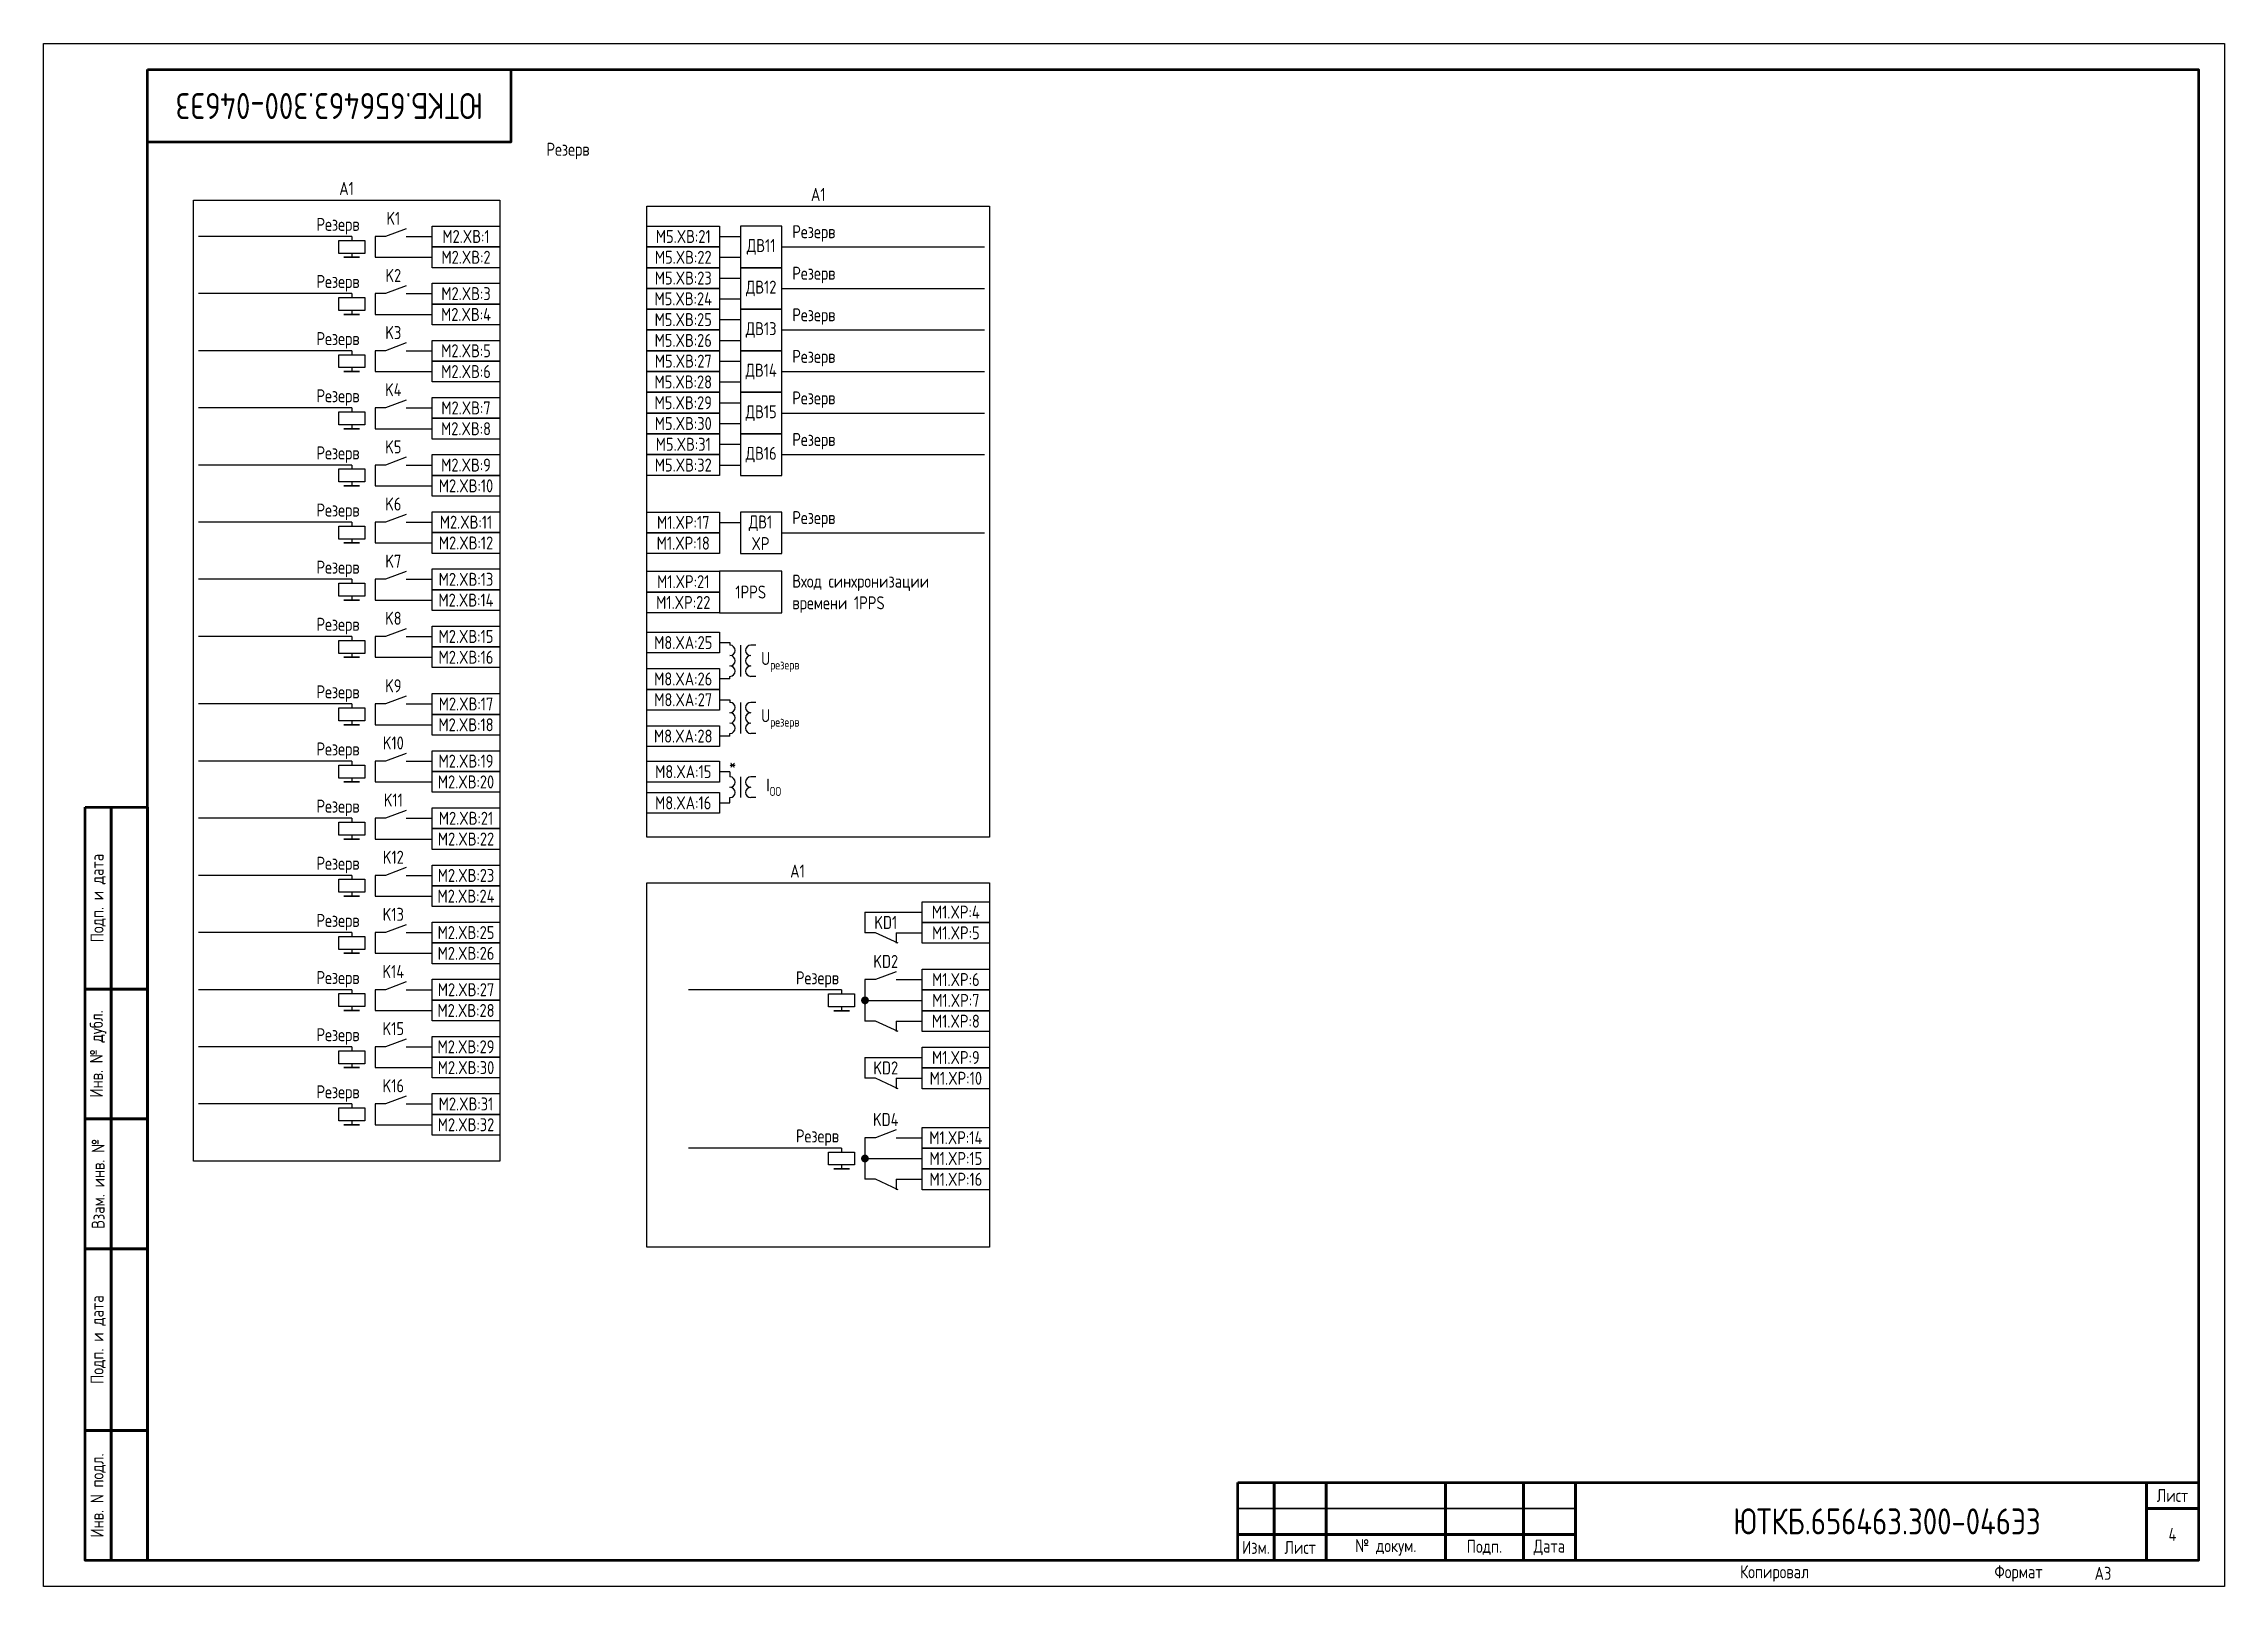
# Model space of a CAD drawing. Header units: millimetres. Extents: x -1117 to 6083, y -90 to 586.
# Drawn here: x 1260 to 1680, y 0 to 297 of the extents above; entities that cross this region are included whole.
import ezdxf

# ---------------------------------------------------------------- set-up
doc = ezdxf.new("R2010")
doc.units = ezdxf.units.MM
doc.styles.add('Gost_type_A', font='GOST_A.TTF')

msp = doc.modelspace()

# ---------------------------------------------------------------- texts
at = {"insert": (1315, 285), "char_height": 5, "width": 70, "attachment_point": 5, "rotation": 180, "style": 'Gost_type_A'}
msp.add_mtext('ЮТКБ.656463.300-046Э3', dxfattribs=at)
at = {"char_height": 2.5, "style": 'Gost_type_A'}
for s, insert, width, attachment_point, line_spacing_factor in [('Резерв', (1360.99, 274.73), 66, 8, 0.9), ('A1', (1318.35, 267.87), 59, 8, 0.9), ('A1', (1409.19, 266.7), 66, 8, 0.9), ('A1', (1405.19, 136.45), 74.0002, 8, 0.9), ('Резерв', (1413.19, 116.81), 37, 6, 0.8), ('Резерв', (1413.19, 86.37), 37, 6, 0.8)]:
    msp.add_mtext(s, dxfattribs=dict(at, insert=insert, width=width, attachment_point=attachment_point, line_spacing_factor=line_spacing_factor))
at = {"style": 'Gost_type_A'}
for s, insert, char_height, width, attachment_point in [('K1', (1327.35, 263.37), 2.5, 5, 5), ('Резерв', (1320.85, 261.87), 2.5, 31.0015, 6), ('M2.XВ:1', (1341.35, 259.87), 2.5, 13, 5), ('M5.XВ:21', (1383.19, 259.87), 2.5, 14, 5), ('Резерв', (1404.19, 258.87), 2.5, 27.8465, 7), ('M2.XВ:2', (1341.35, 255.87), 2.5, 13, 5), ('M5.XВ:22', (1383.19, 255.87), 2.5, 14, 5), ('ДВ11', (1398.19, 257.87), 2.5, 7.9998, 5), ('Резерв', (1320.85, 250.87), 2.5, 31.0015, 6), ('K2', (1327.35, 252.37), 2.5, 5, 5), ('M5.XВ:23', (1383.19, 251.87), 2.5, 14, 5), ('Резерв', (1404.19, 250.87), 2.5, 27.8465, 7), ('M2.XВ:3', (1341.35, 248.87), 2.5, 13, 5), ('M5.XВ:24', (1383.19, 247.87), 2.5, 14, 5), ('ДВ12', (1398.19, 249.87), 2.5, 7.9998, 5), ('M2.XВ:4', (1341.35, 244.87), 2.5, 13, 5), ('M5.XВ:25', (1383.19, 243.87), 2.5, 14, 5), ('Резерв', (1404.19, 242.87), 2.5, 27.8465, 7), ('Резерв', (1320.85, 239.87), 2.5, 31.0015, 6), ('K3', (1327.35, 241.37), 2.5, 5, 5), ('M5.XВ:26', (1383.19, 239.87), 2.5, 14, 5), ('ДВ13', (1398.19, 241.87), 2.5, 7.9998, 5), ('M2.XВ:5', (1341.35, 237.87), 2.5, 13, 5), ('M5.XВ:27', (1383.19, 235.87), 2.5, 14, 5), ('ДВ14', (1398.19, 233.87), 2.5, 7.9998, 5), ('Резерв', (1404.19, 234.87), 2.5, 27.8465, 7), ('K4', (1327.35, 230.37), 2.5, 5, 5), ('M2.XВ:6', (1341.35, 233.87), 2.5, 13, 5), ('M5.XВ:28', (1383.19, 231.87), 2.5, 14, 5), ('Резерв', (1320.85, 228.87), 2.5, 31.0015, 6), ('M2.XВ:7', (1341.35, 226.87), 2.5, 13, 5), ('M5.XВ:29', (1383.19, 227.87), 2.5, 14, 5), ('ДВ15', (1398.19, 225.87), 2.5, 7.9998, 5), ('Резерв', (1404.19, 226.87), 2.5, 27.8465, 7), ('M2.XВ:8', (1341.35, 222.87), 2.5, 13, 5), ('M5.XВ:30', (1383.19, 223.87), 2.5, 14, 5), ('Резерв', (1320.85, 217.87), 2.5, 31.0015, 6), ('K5', (1327.35, 219.37), 2.5, 5, 5), ('M5.XВ:31', (1383.19, 219.87), 2.5, 14, 5), ('ДВ16', (1398.19, 217.87), 2.5, 7.9998, 5), ('Резерв', (1404.19, 218.87), 2.5, 27.8465, 7), ('M2.XВ:9', (1341.35, 215.87), 2.5, 13, 5), ('M5.XВ:32', (1383.19, 215.87), 2.5, 14, 5), ('M2.XВ:10', (1341.35, 211.87), 2.5, 13, 5), ('Резерв', (1320.85, 206.87), 2.5, 31.0015, 6), ('K6', (1327.35, 208.37), 2.5, 5, 5), ('M2.XВ:11', (1341.35, 204.87), 2.5, 13, 5), ('M1.XP:17', (1383.19, 204.83), 2.5, 14, 5), ('ДВ1 XP', (1398.07, 202.83), 2.5, 7.7588, 5), ('Резерв', (1404.19, 203.83), 2.5, 37, 7), ('M2.XВ:12', (1341.35, 200.87), 2.5, 13, 5), ('M1.XP:18', (1383.19, 200.83), 2.5, 14, 5), ('Резерв', (1320.85, 195.87), 2.5, 31.0015, 6), ('K7', (1327.35, 197.37), 2.5, 5, 5), ('M2.XВ:13', (1341.35, 193.87), 2.5, 13, 5), ('M1.XP:21', (1383.19, 193.42), 2.5, 14, 5), ('Вход синхронизации\\Pвремени 1PPS', (1404.19, 187.42), 2.5, 35.9749, 7), ('M2.XВ:14', (1341.35, 189.87), 2.5, 13, 5), ('M1.XP:22', (1383.19, 189.42), 2.5, 14, 5), ('1PPS', (1396.19, 191.42), 2.5, 12, 5), ('Резерв', (1320.85, 184.87), 2.5, 31.0015, 6), ('K8', (1327.35, 186.37), 2.5, 5, 5), ('M2.XВ:15', (1341.35, 182.87), 2.5, 13, 5), ('M8.XA:25', (1383.19, 181.69), 2.5, 14, 5), ('M2.XВ:16', (1341.35, 178.87), 2.5, 13, 5), ('\\A1;U{\\H0.7x;\\S^ резерв;}', (1398.19, 178.19), 2.5, 12, 4), ('Резерв', (1320.85, 171.87), 2.5, 31.0015, 6), ('K9', (1327.35, 173.37), 2.5, 5, 5), ('M8.XA:26', (1383.18, 174.69), 2.5, 14.018, 5), ('M2.XВ:17', (1341.35, 169.87), 2.5, 13, 5), ('M8.XA:27', (1383.18, 170.69), 2.5, 14.018, 5), ('\\A1;U{\\H0.7x;\\S^ резерв;}', (1398.19, 167.19), 2.5, 12, 4), ('M2.XВ:18', (1341.35, 165.87), 2.5, 13, 5), ('M8.XA:28', (1383.18, 163.69), 2.5, 14.018, 5), ('Резерв', (1320.85, 160.87), 2.5, 31.0015, 6), ('K10', (1327.35, 162.37), 2.5, 5, 5), ('M2.XВ:19', (1341.35, 158.87), 2.5, 13, 5), ('M2.XВ:20', (1341.35, 154.87), 2.5, 13, 5), ('M8.XA:15', (1383.19, 156.84), 2.5, 14, 5), ('*', (1392.69, 158.34), 2.5, 3, 5), ('\\A1;I{\\H0.7x;\\S^ ОО;}', (1399.19, 153.84), 2.5, 8, 4), ('Резерв', (1320.85, 149.87), 2.5, 31.0015, 6), ('K11', (1327.35, 151.37), 2.5, 5, 5), ('M8.XA:16', (1383.18, 150.83), 2.5, 14.018, 5), ('M2.XВ:21', (1341.35, 147.87), 2.5, 13, 5), ('M2.XВ:22', (1341.35, 143.87), 2.5, 13, 5), ('Резерв', (1320.85, 138.87), 2.5, 31.0015, 6), ('K12', (1327.35, 140.37), 2.5, 5, 5), ('M2.XВ:23', (1341.35, 136.87), 2.5, 13, 5), ('K13', (1327.35, 129.37), 2.5, 5, 5), ('M2.XВ:24', (1341.35, 132.87), 2.5, 13, 5), ('M1.XP:4', (1435.69, 129.81), 2.5, 13, 5), ('Резерв', (1320.85, 127.87), 2.5, 31.0015, 6), ('M2.XВ:25', (1341.35, 125.87), 2.5, 13, 5), ('KD1', (1422.19, 127.81), 2.5, 8, 5), ('M1.XP:5', (1435.69, 125.81), 2.5, 13, 5), ('M2.XВ:26', (1341.35, 121.87), 2.5, 13, 5), ('Резерв', (1320.85, 116.87), 2.5, 31.0015, 6), ('K14', (1327.35, 118.37), 2.5, 5, 5), ('KD2', (1422.19, 120.31), 2.5, 8, 5), ('M1.XP:6', (1435.69, 116.81), 2.5, 13, 5), ('M2.XВ:27', (1341.35, 114.87), 2.5, 13, 5), ('M1.XP:7', (1435.69, 112.81), 2.5, 13, 5), ('M2.XВ:28', (1341.35, 110.87), 2.5, 13, 5), ('M1.XP:8', (1435.69, 108.81), 2.5, 13, 5), ('Резерв', (1320.85, 105.87), 2.5, 31.0015, 6), ('K15', (1327.35, 107.37), 2.5, 5, 5), ('M2.XВ:29', (1341.35, 103.87), 2.5, 13, 5), ('M2.XВ:30', (1341.35, 99.87), 2.5, 13, 5), ('KD2', (1422.19, 99.81), 2.5, 8, 5), ('M1.XP:9', (1435.69, 101.81), 2.5, 13, 5), ('K16', (1327.35, 96.37), 2.5, 5, 5), ('M1.XP:10', (1435.69, 97.81), 2.5, 13, 5), ('Резерв', (1320.85, 94.87), 2.5, 31.0015, 6), ('M2.XВ:31', (1341.35, 92.87), 2.5, 13, 5), ('M2.XВ:32', (1341.35, 88.87), 2.5, 13, 5), ('KD4', (1422.19, 89.87), 2.5, 8, 5), ('M1.XP:14', (1435.69, 86.37), 2.5, 13, 5), ('M1.XP:15', (1435.69, 82.37), 2.5, 13, 5), ('M1.XP:16', (1435.69, 78.37), 2.5, 13, 5), ('ЮТКБ.656463.300-046Э3', (1615, 12.5), 5, 120, 5), ('4', (1670, 10), 2.5, 10, 5), ('A3', (1655, 2.5), 2.5, 20, 4)]:
    msp.add_mtext(s, dxfattribs=dict(at, insert=insert, char_height=char_height, width=width, attachment_point=attachment_point))

# ---------------------------------------------------------------- blocks, each defined once
blk = doc.blocks.new('Штамп угловой верхний')
at = {"lineweight": 50}
blk.add_lwpolyline([(0, 0), (70, 0), (70, -14), (0, -14)], close=True, dxfattribs=at)
blk = doc.blocks.new('Формат_А3')
blk.add_lwpolyline([(-420, 297), (0, 297), (0, 0), (-420, 0)], close=True)
at = {"lineweight": 50}
blk.add_lwpolyline([(-400, 292), (-5, 292), (-5, 5), (-400, 5)], close=True, dxfattribs=at)
blk = doc.blocks.new('Штамп левый нижний')
at = {"lineweight": 50}
for points in [[(-12, 145), (-7, 145), (-7, 110), (-12, 110)], [(-7, 145), (0, 145), (0, 110), (-7, 110)], [(-12, 110), (-7, 110), (-7, 85), (-12, 85)], [(-7, 110), (0, 110), (0, 85), (-7, 85)], [(-12, 85), (-7, 85), (-7, 60), (-12, 60)], [(-7, 85), (0, 85), (0, 60), (-7, 60)], [(-12, 60), (-7, 60), (-7, 25), (-12, 25)], [(-7, 60), (0, 60), (0, 25), (-7, 25)], [(-12, 25), (-7, 25), (-7, 0), (-12, 0)], [(-7, 25), (0, 25), (0, 0), (-7, 0)]]:
    blk.add_lwpolyline(points, close=True, dxfattribs=at)
at = {"char_height": 2.5, "attachment_point": 5, "rotation": 90, "style": 'Gost_type_A'}
for s, insert, width in [('Подп. и дата', (-9.5, 127.5), 35), ('Инв. № дубл.', (-9.5, 97.5), 25), ('Взам. инв. №', (-9.5, 72.5), 25), ('Подп. и дата', (-9.5, 42.5), 35), ('Инв. N подл.', (-9.5, 12.5), 25)]:
    blk.add_mtext(s, dxfattribs=dict(at, insert=insert, width=width))
blk = doc.blocks.new('Штамп малый нижний')
at = {"lineweight": 50}
for points in [[(-185, 15), (-178, 15), (-178, 5), (-185, 5)], [(-178, 15), (-168, 15), (-168, 5), (-178, 5)], [(-168, 15), (-145, 15), (-145, 5), (-168, 5)], [(-145, 15), (-130, 15), (-130, 5), (-145, 5)], [(-130, 15), (-120, 15), (-120, 5), (-130, 5)], [(-120, 15), (-10, 15), (-10, 0), (-120, 0)], [(-10, 15), (0, 15), (0, 10), (-10, 10)], [(-10, 10), (0, 10), (0, 0), (-10, 0)], [(-185, 5), (-178, 5), (-178, 0), (-185, 0)], [(-178, 5), (-168, 5), (-168, 0), (-178, 0)], [(-168, 5), (-145, 5), (-145, 0), (-168, 0)], [(-145, 5), (-130, 5), (-130, 0), (-145, 0)], [(-130, 5), (-120, 5), (-120, 0), (-130, 0)]]:
    blk.add_lwpolyline(points, close=True, dxfattribs=at)
for points in [[(-185, 15), (-178, 15), (-178, 10), (-185, 10)], [(-178, 15), (-168, 15), (-168, 10), (-178, 10)], [(-168, 15), (-145, 15), (-145, 10), (-168, 10)], [(-145, 15), (-130, 15), (-130, 10), (-145, 10)], [(-130, 15), (-120, 15), (-120, 10), (-130, 10)], [(-185, 10), (-178, 10), (-178, 5), (-185, 5)], [(-178, 10), (-168, 10), (-168, 5), (-178, 5)], [(-168, 10), (-145, 10), (-145, 5), (-168, 5)], [(-145, 10), (-130, 10), (-130, 5), (-145, 5)], [(-130, 10), (-120, 10), (-120, 5), (-130, 5)]]:
    blk.add_lwpolyline(points, close=True)
at = {"char_height": 2.5, "style": 'Gost_type_A'}
for s, insert, width, attachment_point in [('Лист', (-5, 12.5), 10, 5), ('Изм.', (-181.5, 2.5), 7, 5), ('Лист', (-173, 2.5), 10, 5), ('№ докум.', (-156.5, 2.5), 23, 5), ('Подп.', (-137.5, 2.5), 15, 5), ('Дата', (-125, 2.5), 10, 5), ('Копировал', (-75, -2.53), 13.1202, 6), ('Формат', (-30, -2.53), 13.1202, 6)]:
    blk.add_mtext(s, dxfattribs=dict(at, insert=insert, width=width, attachment_point=attachment_point))
blk = doc.blocks.new('POINT')
at = {"const_width": 0.75}
blk.add_lwpolyline([(-0.375, 0, 1), (0.375, 0, 1)], format="xyb", close=True, dxfattribs=at)

# ---------------------------------------------------------------- linework, layer by layer
at = {"ltscale": 4.32}
for p, q in [((1329.85, 261.37), (1325.85, 259.87)), ((1329.85, 250.37), (1325.85, 248.87)), ((1329.85, 239.37), (1325.85, 237.87)), ((1329.85, 228.37), (1325.85, 226.87)), ((1329.85, 217.37), (1325.85, 215.87)), ((1329.85, 206.37), (1325.85, 204.87)), ((1329.85, 195.37), (1325.85, 193.87)), ((1329.85, 184.37), (1325.85, 182.87)), ((1329.85, 171.37), (1325.85, 169.87)), ((1329.85, 160.37), (1325.85, 158.87)), ((1329.85, 149.37), (1325.85, 147.87)), ((1329.85, 138.37), (1325.85, 136.87)), ((1329.85, 127.37), (1325.85, 125.87)), ((1424.58, 123.81), (1420.19, 125.81)), ((1424.19, 118.31), (1420.19, 116.81)), ((1329.85, 116.37), (1325.85, 114.87)), ((1329.85, 105.37), (1325.85, 103.87)), ((1424.58, 106.81), (1420.19, 108.81)), ((1424.58, 95.81), (1420.19, 97.81)), ((1329.85, 94.37), (1325.85, 92.87)), ((1424.19, 87.87), (1420.19, 86.37)), ((1424.58, 76.37), (1420.19, 78.37))]:
    msp.add_line(p, q, dxfattribs=at)
for p, q in [((1319.35, 259.87), (1289.85, 259.87)), ((1319.35, 259.87), (1319.35, 259.12)), ((1319.35, 256.62), (1319.35, 255.87)), ((1390.19, 259.87), (1394.19, 259.87)), ((1402.19, 257.87), (1441.19, 257.87)), ((1390.19, 255.87), (1394.19, 255.87)), ((1319.35, 248.87), (1289.85, 248.87)), ((1319.35, 248.87), (1319.35, 248.12)), ((1390.19, 251.87), (1394.19, 251.87)), ((1390.19, 247.87), (1394.19, 247.87)), ((1402.19, 249.87), (1441.19, 249.87)), ((1319.35, 245.62), (1319.35, 244.87)), ((1390.19, 243.87), (1394.19, 243.87)), ((1390.19, 239.87), (1394.19, 239.87)), ((1402.19, 241.87), (1441.19, 241.87)), ((1319.35, 237.87), (1289.85, 237.87)), ((1319.35, 237.87), (1319.35, 237.12)), ((1390.19, 235.87), (1394.19, 235.87)), ((1319.35, 234.62), (1319.35, 233.87)), ((1390.19, 231.87), (1394.19, 231.87)), ((1402.19, 233.87), (1441.19, 233.87)), ((1319.35, 226.87), (1289.85, 226.87)), ((1319.35, 226.87), (1319.35, 226.12)), ((1390.19, 227.87), (1394.19, 227.87)), ((1319.35, 223.62), (1319.35, 222.87)), ((1390.19, 223.87), (1394.19, 223.87)), ((1402.19, 225.87), (1441.19, 225.87)), ((1390.19, 219.87), (1394.19, 219.87)), ((1319.35, 215.87), (1289.85, 215.87)), ((1319.35, 215.87), (1319.35, 215.12)), ((1390.19, 215.87), (1394.19, 215.87)), ((1402.19, 217.87), (1441.19, 217.87)), ((1319.35, 212.62), (1319.35, 211.87)), ((1319.35, 204.87), (1289.85, 204.87)), ((1319.35, 204.87), (1319.35, 204.12)), ((1319.35, 201.62), (1319.35, 200.87)), ((1390.19, 204.83), (1394.19, 204.83)), ((1402.19, 202.83), (1441.19, 202.83)), ((1319.35, 193.87), (1289.85, 193.87)), ((1319.35, 193.87), (1319.35, 193.12)), ((1319.35, 190.62), (1319.35, 189.87)), ((1319.35, 182.87), (1289.85, 182.87)), ((1319.35, 182.87), (1319.35, 182.12)), ((1319.35, 179.62), (1319.35, 178.87)), ((1319.35, 169.87), (1289.85, 169.87)), ((1319.35, 169.87), (1319.35, 169.12)), ((1319.35, 166.62), (1319.35, 165.87)), ((1319.35, 158.87), (1289.85, 158.87)), ((1319.35, 158.87), (1319.35, 158.12)), ((1319.35, 155.62), (1319.35, 154.87)), ((1392.19, 156.84), (1390.19, 156.84)), ((1319.35, 147.87), (1289.85, 147.87)), ((1319.35, 147.87), (1319.35, 147.12)), ((1390.19, 150.84), (1392.19, 150.84)), ((1319.35, 144.62), (1319.35, 143.87)), ((1319.35, 136.87), (1289.85, 136.87)), ((1319.35, 136.87), (1319.35, 136.12)), ((1319.35, 133.62), (1319.35, 132.87)), ((1418.19, 129.81), (1418.19, 125.81)), ((1319.35, 125.87), (1289.85, 125.87)), ((1319.35, 125.87), (1319.35, 125.12)), ((1319.35, 122.62), (1319.35, 121.87)), ((1424.19, 125.81), (1424.19, 123.81)), ((1319.35, 114.87), (1289.85, 114.87)), ((1319.35, 114.87), (1319.35, 114.12)), ((1413.69, 114.81), (1384.19, 114.81)), ((1413.69, 114.81), (1413.69, 114.06)), ((1319.35, 111.62), (1319.35, 110.87)), ((1413.69, 111.56), (1413.69, 110.81)), ((1424.19, 108.81), (1424.19, 106.81)), ((1319.35, 103.87), (1289.85, 103.87)), ((1319.35, 103.87), (1319.35, 103.12)), ((1418.19, 101.81), (1418.19, 97.81)), ((1319.35, 100.62), (1319.35, 99.87)), ((1424.19, 97.81), (1424.19, 95.81)), ((1319.35, 92.87), (1289.85, 92.87)), ((1319.35, 92.87), (1319.35, 92.12)), ((1319.35, 89.62), (1319.35, 88.87)), ((1413.69, 84.37), (1384.19, 84.37)), ((1413.69, 84.37), (1413.69, 83.62)), ((1413.69, 81.12), (1413.69, 80.37)), ((1424.19, 78.37), (1424.19, 76.37))]:
    msp.add_line(p, q)
at = {"ltscale": 1.08}
for p, q in [((1325.85, 259.87), (1323.85, 259.87)), ((1323.85, 259.87), (1323.85, 255.87)), ((1329.85, 259.87), (1334.85, 259.87)), ((1323.85, 255.87), (1334.85, 255.87)), ((1325.85, 248.87), (1323.85, 248.87)), ((1323.85, 248.87), (1323.85, 244.87)), ((1329.85, 248.87), (1334.85, 248.87)), ((1323.85, 244.87), (1334.85, 244.87)), ((1325.85, 237.87), (1323.85, 237.87)), ((1323.85, 237.87), (1323.85, 233.87)), ((1329.85, 237.87), (1334.85, 237.87)), ((1323.85, 233.87), (1334.85, 233.87)), ((1325.85, 226.87), (1323.85, 226.87)), ((1323.85, 226.87), (1323.85, 222.87)), ((1329.85, 226.87), (1334.85, 226.87)), ((1323.85, 222.87), (1334.85, 222.87)), ((1325.85, 215.87), (1323.85, 215.87)), ((1323.85, 215.87), (1323.85, 211.87)), ((1329.85, 215.87), (1334.85, 215.87)), ((1323.85, 211.87), (1334.85, 211.87)), ((1325.85, 204.87), (1323.85, 204.87)), ((1323.85, 204.87), (1323.85, 200.87)), ((1329.85, 204.87), (1334.85, 204.87)), ((1323.85, 200.87), (1334.85, 200.87)), ((1325.85, 193.87), (1323.85, 193.87)), ((1323.85, 193.87), (1323.85, 189.87)), ((1329.85, 193.87), (1334.85, 193.87)), ((1323.85, 189.87), (1334.85, 189.87)), ((1325.85, 182.87), (1323.85, 182.87)), ((1323.85, 182.87), (1323.85, 178.87)), ((1329.85, 182.87), (1334.85, 182.87)), ((1323.85, 178.87), (1334.85, 178.87)), ((1325.85, 169.87), (1323.85, 169.87)), ((1323.85, 169.87), (1323.85, 165.87)), ((1329.85, 169.87), (1334.85, 169.87)), ((1323.85, 165.87), (1334.85, 165.87)), ((1325.85, 158.87), (1323.85, 158.87)), ((1323.85, 158.87), (1323.85, 154.87)), ((1329.85, 158.87), (1334.85, 158.87)), ((1323.85, 154.87), (1334.85, 154.87)), ((1325.85, 147.87), (1323.85, 147.87)), ((1323.85, 147.87), (1323.85, 143.87)), ((1329.85, 147.87), (1334.85, 147.87)), ((1323.85, 143.87), (1334.85, 143.87)), ((1325.85, 136.87), (1323.85, 136.87)), ((1323.85, 136.87), (1323.85, 132.87)), ((1329.85, 136.87), (1334.85, 136.87)), ((1323.85, 132.87), (1334.85, 132.87)), ((1418.19, 129.81), (1429.19, 129.81)), ((1325.85, 125.87), (1323.85, 125.87)), ((1323.85, 125.87), (1323.85, 121.87)), ((1323.85, 121.87), (1334.85, 121.87)), ((1329.85, 125.87), (1334.85, 125.87)), ((1420.19, 125.81), (1418.19, 125.81)), ((1424.19, 125.81), (1429.19, 125.81)), ((1325.85, 114.87), (1323.85, 114.87)), ((1323.85, 114.87), (1323.85, 110.87)), ((1329.85, 114.87), (1334.85, 114.87)), ((1420.19, 116.81), (1418.19, 116.81)), ((1418.19, 116.81), (1418.19, 108.81)), ((1424.19, 116.81), (1429.19, 116.81)), ((1323.85, 110.87), (1334.85, 110.87)), ((1418.19, 112.81), (1429.19, 112.81)), ((1420.19, 108.81), (1418.19, 108.81)), ((1424.19, 108.81), (1429.19, 108.81)), ((1325.85, 103.87), (1323.85, 103.87)), ((1323.85, 103.87), (1323.85, 99.87)), ((1329.85, 103.87), (1334.85, 103.87)), ((1418.19, 101.81), (1429.19, 101.81)), ((1323.85, 99.87), (1334.85, 99.87)), ((1420.19, 97.81), (1418.19, 97.81)), ((1424.19, 97.81), (1429.19, 97.81)), ((1325.85, 92.87), (1323.85, 92.87)), ((1323.85, 92.87), (1323.85, 88.87)), ((1329.85, 92.87), (1334.85, 92.87)), ((1323.85, 88.87), (1334.85, 88.87)), ((1420.19, 86.37), (1418.19, 86.37)), ((1418.19, 86.37), (1418.19, 78.37)), ((1424.19, 86.37), (1429.19, 86.37)), ((1418.19, 82.37), (1429.19, 82.37)), ((1420.19, 78.37), (1418.19, 78.37)), ((1424.19, 78.37), (1429.19, 78.37))]:
    msp.add_line(p, q, dxfattribs=at)
at = {"ltscale": 4}
for p, q in [((1390.19, 181.69), (1392.19, 181.69)), ((1392.19, 181.69), (1392.19, 181.19)), ((1392.19, 181.69), (1392.19, 181.19)), ((1394.19, 181.19), (1394.19, 177.19)), ((1397.19, 181.19), (1396.19, 181.19)), ((1394.19, 179.19), (1394.19, 175.19)), ((1392.19, 174.69), (1390.19, 174.69)), ((1392.19, 174.69), (1392.19, 175.19)), ((1397.19, 175.19), (1396.19, 175.19)), ((1390.19, 170.69), (1392.19, 170.69)), ((1392.19, 170.69), (1392.19, 170.19)), ((1392.19, 170.69), (1392.19, 170.19)), ((1394.19, 170.19), (1394.19, 166.19)), ((1394.19, 168.19), (1394.19, 164.19)), ((1397.19, 170.19), (1396.19, 170.19)), ((1392.19, 163.69), (1392.19, 164.19)), ((1397.19, 164.19), (1396.19, 164.19)), ((1392.19, 163.69), (1390.19, 163.69)), ((1392.19, 156.84), (1392.19, 155.84)), ((1392.19, 156.34), (1392.19, 155.84)), ((1394.19, 155.84), (1394.19, 151.84)), ((1394.19, 155.84), (1394.19, 151.84)), ((1397.19, 155.84), (1396.19, 155.84)), ((1397.19, 155.84), (1396.19, 155.84)), ((1392.19, 150.84), (1392.19, 151.84)), ((1397.19, 151.84), (1396.19, 151.84)), ((1397.19, 151.84), (1396.19, 151.84))]:
    msp.add_line(p, q, dxfattribs=at)
for points in [[(1288.85, 266.87), (1347.85, 266.87), (1347.85, 81.87), (1288.85, 81.87)], [(1376.19, 265.7), (1442.19, 265.7), (1442.19, 144.22), (1376.19, 144.22)], [(1334.85, 261.87), (1347.85, 261.87), (1347.85, 257.87), (1334.85, 257.87)], [(1376.19, 261.87), (1390.19, 261.87), (1390.19, 257.87), (1376.19, 257.87)], [(1321.85, 259.12), (1321.85, 256.62), (1316.85, 256.62), (1316.85, 259.12)], [(1334.85, 257.87), (1347.85, 257.87), (1347.85, 253.87), (1334.85, 253.87)], [(1376.19, 257.87), (1390.19, 257.87), (1390.19, 253.87), (1376.19, 253.87)], [(1320.85, 255.87), (1317.85, 255.87)], [(1376.19, 253.87), (1390.19, 253.87), (1390.19, 249.87), (1376.19, 249.87)], [(1321.85, 248.12), (1321.85, 245.62), (1316.85, 245.62), (1316.85, 248.12)], [(1334.85, 250.87), (1347.85, 250.87), (1347.85, 246.87), (1334.85, 246.87)], [(1376.19, 249.87), (1390.19, 249.87), (1390.19, 245.87), (1376.19, 245.87)], [(1320.85, 244.87), (1317.85, 244.87)], [(1334.85, 246.87), (1347.85, 246.87), (1347.85, 242.87), (1334.85, 242.87)], [(1376.19, 245.87), (1390.19, 245.87), (1390.19, 241.87), (1376.19, 241.87)], [(1334.85, 239.87), (1347.85, 239.87), (1347.85, 235.87), (1334.85, 235.87)], [(1376.19, 241.87), (1390.19, 241.87), (1390.19, 237.87), (1376.19, 237.87)], [(1321.85, 237.12), (1321.85, 234.62), (1316.85, 234.62), (1316.85, 237.12)], [(1334.85, 235.87), (1347.85, 235.87), (1347.85, 231.87), (1334.85, 231.87)], [(1376.19, 237.87), (1390.19, 237.87), (1390.19, 233.87), (1376.19, 233.87)], [(1320.85, 233.87), (1317.85, 233.87)], [(1376.19, 233.87), (1390.19, 233.87), (1390.19, 229.87), (1376.19, 229.87)], [(1334.85, 228.87), (1347.85, 228.87), (1347.85, 224.87), (1334.85, 224.87)], [(1376.19, 229.87), (1390.19, 229.87), (1390.19, 225.87), (1376.19, 225.87)], [(1321.85, 226.12), (1321.85, 223.62), (1316.85, 223.62), (1316.85, 226.12)], [(1320.85, 222.87), (1317.85, 222.87)], [(1334.85, 224.87), (1347.85, 224.87), (1347.85, 220.87), (1334.85, 220.87)], [(1376.19, 225.87), (1390.19, 225.87), (1390.19, 221.87), (1376.19, 221.87)], [(1376.19, 221.87), (1390.19, 221.87), (1390.19, 217.87), (1376.19, 217.87)], [(1321.85, 215.12), (1321.85, 212.62), (1316.85, 212.62), (1316.85, 215.12)], [(1334.85, 217.87), (1347.85, 217.87), (1347.85, 213.87), (1334.85, 213.87)], [(1376.19, 217.87), (1390.19, 217.87), (1390.19, 213.87), (1376.19, 213.87)], [(1320.85, 211.87), (1317.85, 211.87)], [(1334.85, 213.87), (1347.85, 213.87), (1347.85, 209.87), (1334.85, 209.87)], [(1334.85, 206.87), (1347.85, 206.87), (1347.85, 202.87), (1334.85, 202.87)], [(1376.19, 206.83), (1390.19, 206.83), (1390.19, 202.83), (1376.19, 202.83)], [(1321.85, 204.12), (1321.85, 201.62), (1316.85, 201.62), (1316.85, 204.12)], [(1334.85, 202.87), (1347.85, 202.87), (1347.85, 198.87), (1334.85, 198.87)], [(1376.19, 202.83), (1390.19, 202.83), (1390.19, 198.83), (1376.19, 198.83)], [(1320.85, 200.87), (1317.85, 200.87)], [(1334.85, 195.87), (1347.85, 195.87), (1347.85, 191.87), (1334.85, 191.87)], [(1376.19, 195.42), (1390.19, 195.42), (1390.19, 191.42), (1376.19, 191.42)], [(1321.85, 193.12), (1321.85, 190.62), (1316.85, 190.62), (1316.85, 193.12)], [(1320.85, 189.87), (1317.85, 189.87)], [(1334.85, 191.87), (1347.85, 191.87), (1347.85, 187.87), (1334.85, 187.87)], [(1376.19, 191.42), (1390.19, 191.42), (1390.19, 187.42), (1376.19, 187.42)], [(1334.85, 184.87), (1347.85, 184.87), (1347.85, 180.87), (1334.85, 180.87)], [(1321.85, 182.12), (1321.85, 179.62), (1316.85, 179.62), (1316.85, 182.12)], [(1334.85, 180.87), (1347.85, 180.87), (1347.85, 176.87), (1334.85, 176.87)], [(1376.19, 183.69), (1390.19, 183.69), (1390.19, 179.69), (1376.19, 179.69)], [(1320.85, 178.87), (1317.85, 178.87)], [(1376.19, 176.69), (1390.19, 176.69), (1390.19, 172.69), (1376.19, 172.69)], [(1376.19, 172.69), (1390.19, 172.69), (1390.19, 168.69), (1376.19, 168.69)], [(1321.85, 169.12), (1321.85, 166.62), (1316.85, 166.62), (1316.85, 169.12)], [(1334.85, 171.87), (1347.85, 171.87), (1347.85, 167.87), (1334.85, 167.87)], [(1320.85, 165.87), (1317.85, 165.87)], [(1334.85, 167.87), (1347.85, 167.87), (1347.85, 163.87), (1334.85, 163.87)], [(1376.19, 165.69), (1390.19, 165.69), (1390.19, 161.69), (1376.19, 161.69)], [(1334.85, 160.87), (1347.85, 160.87), (1347.85, 156.87), (1334.85, 156.87)], [(1321.85, 158.12), (1321.85, 155.62), (1316.85, 155.62), (1316.85, 158.12)], [(1334.85, 156.87), (1347.85, 156.87), (1347.85, 152.87), (1334.85, 152.87)], [(1376.19, 158.84), (1390.19, 158.84), (1390.19, 154.84), (1376.19, 154.84)], [(1320.85, 154.87), (1317.85, 154.87)], [(1376.19, 152.84), (1390.19, 152.84), (1390.19, 148.84), (1376.19, 148.84)], [(1321.85, 147.12), (1321.85, 144.62), (1316.85, 144.62), (1316.85, 147.12)], [(1334.85, 149.87), (1347.85, 149.87), (1347.85, 145.87), (1334.85, 145.87)], [(1320.85, 143.87), (1317.85, 143.87)], [(1334.85, 145.87), (1347.85, 145.87), (1347.85, 141.87), (1334.85, 141.87)], [(1334.85, 138.87), (1347.85, 138.87), (1347.85, 134.87), (1334.85, 134.87)], [(1321.85, 136.12), (1321.85, 133.62), (1316.85, 133.62), (1316.85, 136.12)], [(1334.85, 134.87), (1347.85, 134.87), (1347.85, 130.87), (1334.85, 130.87)], [(1376.19, 135.45), (1442.19, 135.45), (1442.19, 65.3), (1376.19, 65.3)], [(1320.85, 132.87), (1317.85, 132.87)], [(1429.19, 131.81), (1442.19, 131.81), (1442.19, 127.81), (1429.19, 127.81)], [(1334.85, 127.87), (1347.85, 127.87), (1347.85, 123.87), (1334.85, 123.87)], [(1429.19, 127.81), (1442.19, 127.81), (1442.19, 123.81), (1429.19, 123.81)], [(1321.85, 125.12), (1321.85, 122.62), (1316.85, 122.62), (1316.85, 125.12)], [(1320.85, 121.87), (1317.85, 121.87)], [(1334.85, 123.87), (1347.85, 123.87), (1347.85, 119.87), (1334.85, 119.87)], [(1429.19, 118.81), (1442.19, 118.81), (1442.19, 114.81), (1429.19, 114.81)], [(1321.85, 114.12), (1321.85, 111.62), (1316.85, 111.62), (1316.85, 114.12)], [(1334.85, 116.87), (1347.85, 116.87), (1347.85, 112.87), (1334.85, 112.87)], [(1416.19, 114.06), (1416.19, 111.56), (1411.19, 111.56), (1411.19, 114.06)], [(1429.19, 114.81), (1442.19, 114.81), (1442.19, 110.81), (1429.19, 110.81)], [(1320.85, 110.87), (1317.85, 110.87)], [(1334.85, 112.87), (1347.85, 112.87), (1347.85, 108.87), (1334.85, 108.87)], [(1415.19, 110.81), (1412.19, 110.81)], [(1429.19, 110.81), (1442.19, 110.81), (1442.19, 106.81), (1429.19, 106.81)], [(1334.85, 105.87), (1347.85, 105.87), (1347.85, 101.87), (1334.85, 101.87)], [(1321.85, 103.12), (1321.85, 100.62), (1316.85, 100.62), (1316.85, 103.12)], [(1334.85, 101.87), (1347.85, 101.87), (1347.85, 97.87), (1334.85, 97.87)], [(1429.19, 103.81), (1442.19, 103.81), (1442.19, 99.81), (1429.19, 99.81)], [(1320.85, 99.87), (1317.85, 99.87)], [(1429.19, 99.81), (1442.19, 99.81), (1442.19, 95.81), (1429.19, 95.81)], [(1334.85, 94.87), (1347.85, 94.87), (1347.85, 90.87), (1334.85, 90.87)], [(1321.85, 92.12), (1321.85, 89.62), (1316.85, 89.62), (1316.85, 92.12)], [(1320.85, 88.87), (1317.85, 88.87)], [(1334.85, 90.87), (1347.85, 90.87), (1347.85, 86.87), (1334.85, 86.87)], [(1429.19, 88.37), (1442.19, 88.37), (1442.19, 84.37), (1429.19, 84.37)], [(1429.19, 84.37), (1442.19, 84.37), (1442.19, 80.37), (1429.19, 80.37)], [(1416.19, 83.62), (1416.19, 81.12), (1411.19, 81.12), (1411.19, 83.62)], [(1415.19, 80.37), (1412.19, 80.37)], [(1429.19, 80.37), (1442.19, 80.37), (1442.19, 76.37), (1429.19, 76.37)]]:
    msp.add_lwpolyline(points, close=True)
for points in [[(1394.19, 253.87), (1402.19, 253.87), (1402.19, 261.87), (1394.19, 261.87)], [(1394.19, 245.87), (1402.19, 245.87), (1402.19, 253.87), (1394.19, 253.87)], [(1394.19, 237.87), (1402.19, 237.87), (1402.19, 245.87), (1394.19, 245.87)], [(1394.19, 229.87), (1402.19, 229.87), (1402.19, 237.87), (1394.19, 237.87)], [(1394.19, 221.87), (1402.19, 221.87), (1402.19, 229.87), (1394.19, 229.87)], [(1394.19, 213.87), (1402.19, 213.87), (1402.19, 221.87), (1394.19, 221.87)], [(1394.19, 198.83), (1402.19, 198.83), (1402.19, 206.83), (1394.19, 206.83)], [(1390.19, 187.42), (1402.19, 187.42), (1402.19, 195.42), (1390.19, 195.42)]]:
    msp.add_lwpolyline(points, close=True, dxfattribs=at)
for centre, start, end in [((1392.19, 180.19), 270, 90), ((1396.19, 180.19), 90, 270), ((1396.19, 180.19), 90, 270), ((1392.19, 178.19), 270, 90), ((1392.19, 176.19), 270, 90), ((1396.19, 178.19), 90, 270), ((1396.19, 178.19), 90, 270), ((1396.19, 176.19), 90, 270), ((1392.19, 169.19), 270, 90), ((1392.19, 167.19), 270, 90), ((1396.19, 169.19), 90, 270), ((1396.19, 169.19), 90, 270), ((1396.19, 167.19), 90, 270), ((1396.19, 167.19), 90, 270), ((1392.19, 165.19), 270, 90), ((1396.19, 165.19), 90, 270), ((1392.19, 154.84), 270, 90), ((1392.19, 154.84), 270, 90), ((1396.19, 154.84), 90, 270), ((1396.19, 154.84), 90, 270), ((1392.19, 152.84), 270, 90), ((1392.19, 152.84), 270, 90), ((1396.19, 152.84), 90, 270), ((1396.19, 152.84), 90, 270)]:
    msp.add_arc(centre, 1, start, end, dxfattribs=at)

# ---------------------------------------------------------------- block references
at = {"color": 1}
for name, p in [('Формат_А3', (1680, 0)), ('Штамп левый нижний', (1280, 5)), ('Штамп малый нижний', (1675, 5))]:
    msp.add_blockref(name, p, dxfattribs=at)
for name, p in [('Штамп угловой верхний', (1280, 292)), ('POINT', (1418.19, 112.81)), ('POINT', (1418.19, 82.37))]:
    msp.add_blockref(name, p)

msp.set_redraw_order([(e.dxf.handle, doc.entitydb.next_handle()) for e in msp.query("TEXT MTEXT ATTDEF DIMENSION ARC_DIMENSION")])  # texts and dimensions are drawn at this point

doc.saveas('drawing.dxf')
